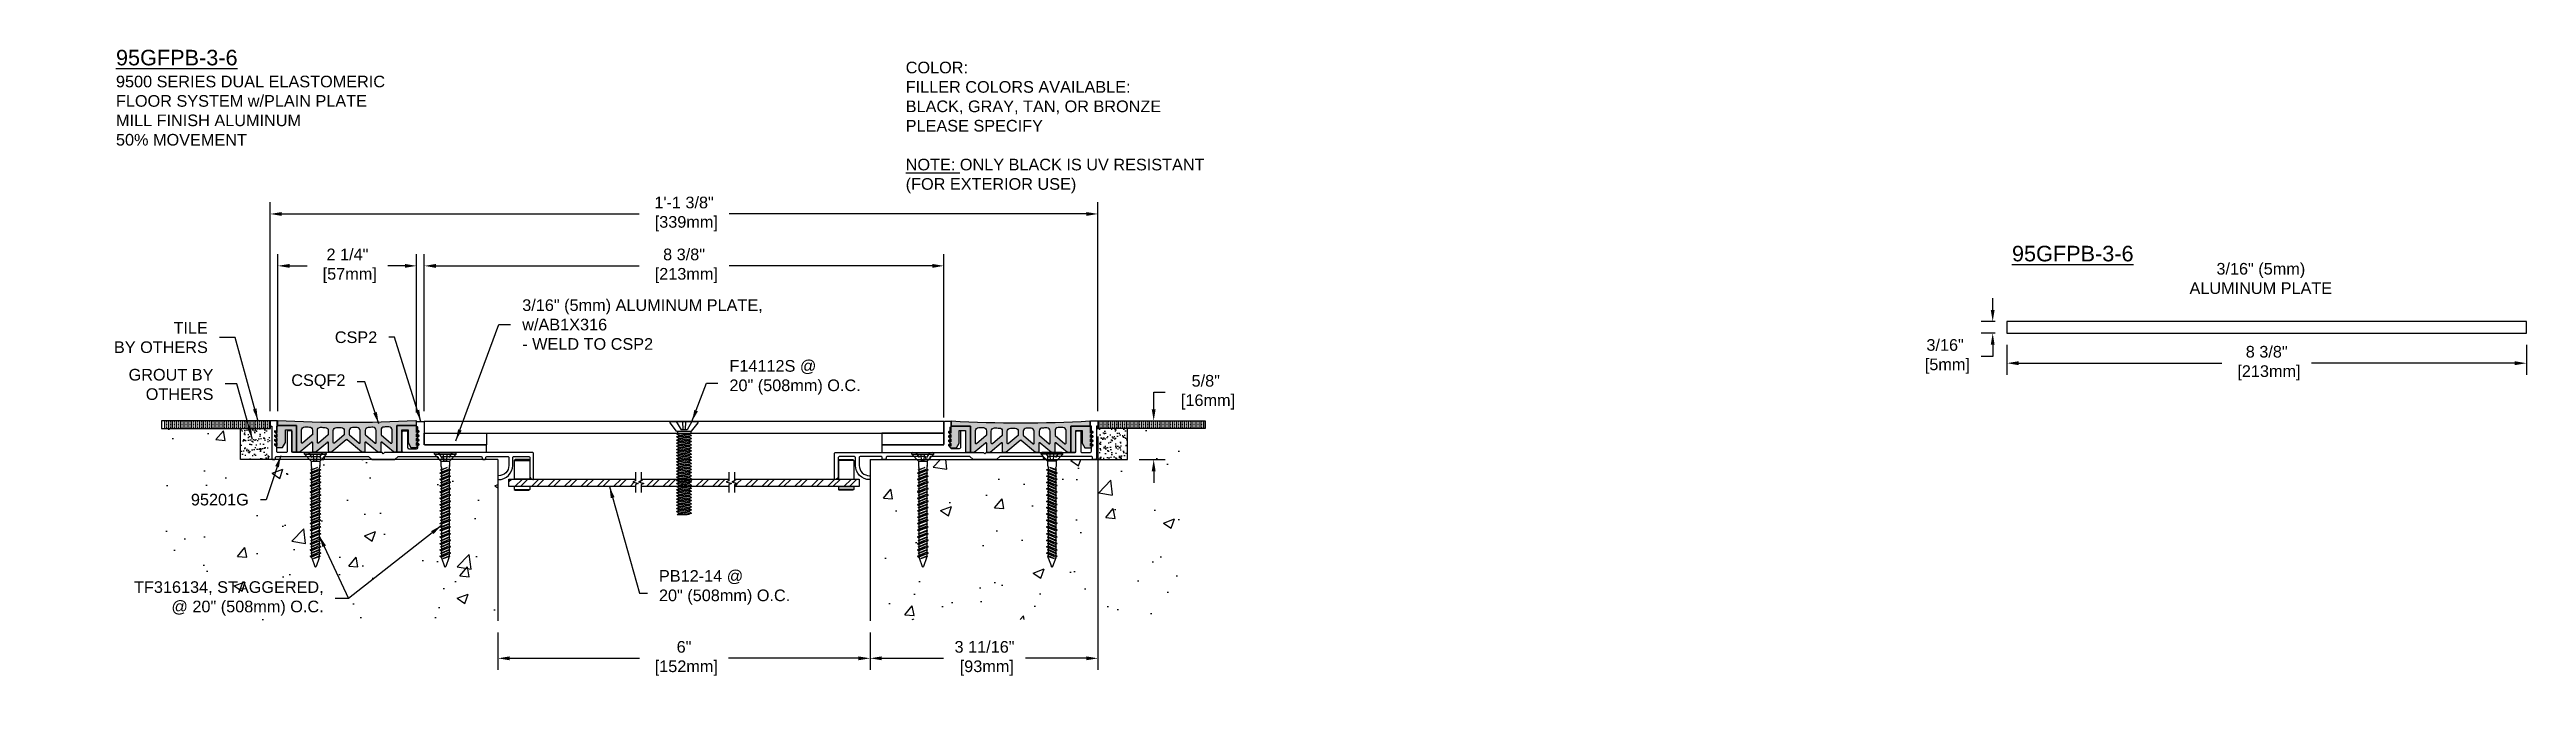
# Model space of a CAD drawing. Header units: inches. Extents: x -1.2 to 38.7, y -2.2 to 8.
import ezdxf

# ---------------------------------------------------------------- set-up
doc = ezdxf.new("R2010")
doc.units = ezdxf.units.IN
doc.header["$MEASUREMENT"] = 0
doc.linetypes.add('DASHED', pattern=[0.75, 0.5, -0.25])
for name, color, linetype in [('anchors', 4, 'Continuous'), ('conditions', 1, 'Continuous'), ('dimensions', 3, 'Continuous'), ('Filler', 2, 'Continuous'), ('METALS', 7, 'Continuous'), ('text', 2, 'Continuous')]:
    doc.layers.add(name, color=color, linetype=linetype)
doc.styles.add('ARIAL', font='arial.ttf')
doc.dimstyles.new('Arial', dxfattribs={"dimtxt": 0.1875, "dimasz": 0.1875, "dimexe": 0.1875, "dimexo": 0.1875, "dimgap": 0.1875, "dimtad": 0, "dimtih": 1, "dimtoh": 1, "dimdec": 4, "dimzin": 0, "dimdsep": 46, "dimlunit": 4, "dimtxsty": 'ARIAL', "dimcen": 0.09, "dimadec": 0, "dimazin": 0, "dimtfac": 1, "dimtdec": 4, "dimtofl": 0, "dimtmove": 0, "dimatfit": 3, "dimfxl": 0, "dimfrac": 2, "dimtolj": 1, "dimtzin": 0, "dimarcsym": 0})

msp = doc.modelspace()

# ---------------------------------------------------------------- texts
at = {"layer": 'text', "attachment_point": 1, "style": 'ARIAL'}
for s, insert, char_height, width in [('{\\L95GFPB-3-6\\P\\H0.75x;\\l9500 SERIES DUAL ELASTOMERIC\\PFLOOR SYSTEM w/PLAIN PLATE\\PMILL FINISH ALUMINUM\\P50% MOVEMENT}', (-0.16373, 8.00223), 0.25, 7.03125), ('COLOR:{\\L                           }   \\~\\PFILLER COLORS AVAILABLE:\\PBLACK, GRAY, TAN, OR BRONZE\\PPLEASE SPECIFY\\~\\P\\P{\\LNOTE:} ONLY BLACK IS UV RESISTANT\\P(FOR EXTERIOR USE) ', (12.56693, 7.8112), 0.1875, 4.936737), ('{\\L95GFPB-3-6}', (30.40083, 4.84582), 0.25, 1.875)]:
    msp.add_mtext(s, dxfattribs=dict(at, insert=insert, char_height=char_height, width=width))
at = {"layer": 'text', "char_height": 0.1875, "style": 'ARIAL'}
for s, insert, attachment_point in [('3/16" (5mm)\\PALUMINUM PLATE', (34.41253, 4.31879), 5), ('3/16" (5mm) ALUMINUM PLATE,\\Pw/AB1X316\\P- WELD TO CSP2', (6.38531, 3.57671), 4), ('TILE\\PBY OTHERS', (1.31708, 3.36849), 6), ('CSP2', (4.04761, 3.37291), 6), ('GROUT BY\\POTHERS', (1.40755, 2.61267), 6), ('F14112S @\\P20" (508mm) O.C.', (9.72547, 2.72756), 4), ('CSQF2', (3.53553, 2.65709), 6), ('95201G', (1.9764, 0.75774), 6), ('PB12-14 @\\P20" (508mm) O.C.', (8.58957, -0.65469), 4), ('TF316134, STAGGERED,\\P@ 20" (508mm) O.C.', (3.18429, -0.83409), 6)]:
    msp.add_mtext(s, dxfattribs=dict(at, insert=insert, attachment_point=attachment_point))

# ---------------------------------------------------------------- blocks, each defined once
blk = doc.blocks.new('*D1')
at = {"layer": 'DEFPOINTS', "color": 0}
for p in [(13.181, 4.523), (4.806, 1.998), (13.181, 1.893)]:
    blk.add_point(p, dxfattribs=at)
at = {"layer": 'dimensions', "color": 0, "lineweight": -2}
for p, q in [((4.806, 2.185), (4.806, 4.71)), ((4.994, 4.523), (8.269, 4.523)), ((12.994, 4.523), (9.719, 4.523)), ((13.181, 2.08), (13.181, 4.71))]:
    blk.add_line(p, q, dxfattribs=at)
at = {"layer": 'dimensions', "color": 0}
for points in [[(4.994, 4.554), (4.994, 4.491), (4.806, 4.523)], [(12.994, 4.554), (12.994, 4.491), (13.181, 4.523)]]:
    blk.add_solid(points, dxfattribs=at)
at = {"layer": 'dimensions', "color": 0, "insert": (8.994, 4.523), "char_height": 0.1875, "attachment_point": 5, "style": 'ARIAL'}
blk.add_mtext('\\A1;8 3/8"\\P [213mm]', dxfattribs=at)
blk = doc.blocks.new('*D2')
at = {"layer": 'DEFPOINTS', "color": 0}
for p in [(15.666, 5.359), (2.321, 1.998), (15.666, 1.998)]:
    blk.add_point(p, dxfattribs=at)
at = {"layer": 'dimensions', "color": 0, "lineweight": -2}
for p, q in [((2.321, 2.185), (2.321, 5.547)), ((2.509, 5.359), (8.269, 5.359)), ((15.479, 5.359), (9.719, 5.359)), ((15.666, 2.185), (15.666, 5.547))]:
    blk.add_line(p, q, dxfattribs=at)
at = {"layer": 'dimensions', "color": 0}
for points in [[(2.509, 5.39), (2.509, 5.328), (2.321, 5.359)], [(15.479, 5.39), (15.479, 5.328), (15.666, 5.359)]]:
    blk.add_solid(points, dxfattribs=at)
at = {"layer": 'dimensions', "color": 0, "insert": (8.994, 5.359), "char_height": 0.1875, "attachment_point": 5, "style": 'ARIAL'}
blk.add_mtext('\\A1;1\'-1 3/8"\\P [339mm]', dxfattribs=at)
blk = doc.blocks.new('F14112S')
for p, q in [((-0.214, 0), (0.214, 0)), ((-0.128, 0), (-0.047, -0.137)), ((-0.025, 0), (-0.02, -0.137)), ((0.025, 0), (0.02, -0.137)), ((0.128, 0), (0.048, -0.137)), ((-0.119, -0.155), (-0.226, -0.024)), ((-0.119, -0.155), (0.119, -0.155)), ((-0.119, -0.2), (-0.108, -0.195)), ((-0.119, -0.2), (-0.068, -0.195)), ((-0.119, -0.2), (-0.085, -0.22)), ((-0.119, -0.25), (0.119, -0.225)), ((-0.119, -0.25), (-0.085, -0.23)), ((-0.119, -0.25), (-0.085, -0.27)), ((-0.119, -0.3), (0.119, -0.275)), ((-0.119, -0.3), (-0.085, -0.28)), ((-0.119, -0.3), (-0.085, -0.32)), ((-0.119, -0.35), (0.119, -0.325)), ((-0.119, -0.35), (-0.085, -0.33)), ((-0.119, -0.35), (-0.085, -0.37)), ((-0.119, -0.4), (0.119, -0.375)), ((-0.119, -0.4), (-0.085, -0.38)), ((-0.108, -0.155), (-0.108, -0.195)), ((0.108, -0.195), (-0.108, -0.195)), ((-0.085, -0.22), (0.085, -0.195)), ((-0.085, -0.23), (0.085, -0.205)), ((-0.085, -0.22), (-0.085, -0.23)), ((-0.085, -0.27), (0.085, -0.245)), ((-0.085, -0.28), (0.085, -0.255)), ((-0.085, -0.27), (-0.085, -0.28)), ((-0.085, -0.32), (0.085, -0.295)), ((-0.085, -0.33), (0.085, -0.305)), ((-0.085, -0.32), (-0.085, -0.33)), ((-0.085, -0.37), (0.085, -0.345)), ((-0.085, -0.38), (0.085, -0.355)), ((-0.085, -0.37), (-0.085, -0.38)), ((-0.085, -0.42), (0.085, -0.395)), ((0.048, -0.137), (-0.047, -0.137)), ((0.108, -0.195), (0.085, -0.205)), ((0.119, -0.225), (0.085, -0.205)), ((0.119, -0.225), (0.085, -0.245)), ((0.085, -0.245), (0.085, -0.255)), ((0.119, -0.275), (0.085, -0.255)), ((0.119, -0.275), (0.085, -0.295)), ((0.085, -0.295), (0.085, -0.305)), ((0.119, -0.325), (0.085, -0.305)), ((0.119, -0.325), (0.085, -0.345)), ((0.085, -0.345), (0.085, -0.355)), ((0.119, -0.375), (0.085, -0.355)), ((0.119, -0.375), (0.085, -0.395)), ((0.085, -0.395), (0.085, -0.405)), ((0.108, -0.155), (0.108, -0.195)), ((0.119, -0.155), (0.226, -0.024)), ((-0.119, -0.4), (-0.085, -0.42)), ((-0.119, -0.45), (0.119, -0.425)), ((-0.119, -0.45), (-0.085, -0.43)), ((-0.119, -0.45), (-0.085, -0.47)), ((-0.119, -0.5), (0.119, -0.475)), ((-0.119, -0.5), (-0.085, -0.48)), ((-0.119, -0.5), (-0.085, -0.52)), ((-0.119, -0.55), (0.119, -0.525)), ((-0.119, -0.55), (-0.085, -0.53)), ((-0.119, -0.55), (-0.085, -0.57)), ((-0.119, -0.6), (0.119, -0.575)), ((-0.119, -0.6), (-0.085, -0.58)), ((-0.119, -0.6), (-0.085, -0.62)), ((-0.119, -0.65), (0.119, -0.625)), ((-0.119, -0.65), (-0.085, -0.63)), ((-0.119, -0.65), (-0.085, -0.67)), ((-0.119, -0.7), (0.119, -0.675)), ((-0.119, -0.7), (-0.085, -0.68)), ((-0.119, -0.7), (-0.085, -0.72)), ((-0.119, -0.75), (0.119, -0.725)), ((-0.119, -0.75), (-0.085, -0.73)), ((-0.119, -0.75), (-0.085, -0.77)), ((-0.119, -0.8), (0.119, -0.775)), ((-0.119, -0.8), (-0.085, -0.78)), ((-0.085, -0.43), (0.085, -0.405)), ((-0.085, -0.42), (-0.085, -0.43)), ((-0.085, -0.47), (0.085, -0.445)), ((-0.085, -0.48), (0.085, -0.455)), ((-0.085, -0.47), (-0.085, -0.48)), ((-0.085, -0.52), (0.085, -0.495)), ((-0.085, -0.53), (0.085, -0.505)), ((-0.085, -0.52), (-0.085, -0.53)), ((-0.085, -0.57), (0.085, -0.545)), ((-0.085, -0.58), (0.085, -0.555)), ((-0.085, -0.57), (-0.085, -0.58)), ((-0.085, -0.62), (0.085, -0.595)), ((-0.085, -0.63), (0.085, -0.605)), ((-0.085, -0.62), (-0.085, -0.63)), ((-0.085, -0.67), (0.085, -0.645)), ((-0.085, -0.68), (0.085, -0.655)), ((-0.085, -0.67), (-0.085, -0.68)), ((-0.085, -0.72), (0.085, -0.695)), ((-0.085, -0.73), (0.085, -0.705)), ((-0.085, -0.72), (-0.085, -0.73)), ((-0.085, -0.77), (0.085, -0.745)), ((-0.085, -0.78), (0.085, -0.755)), ((-0.085, -0.77), (-0.085, -0.78)), ((-0.085, -0.82), (0.085, -0.795)), ((0.119, -0.425), (0.085, -0.405)), ((0.119, -0.425), (0.085, -0.445)), ((0.085, -0.445), (0.085, -0.455)), ((0.119, -0.475), (0.085, -0.455)), ((0.119, -0.475), (0.085, -0.495)), ((0.085, -0.495), (0.085, -0.505)), ((0.119, -0.525), (0.085, -0.505)), ((0.119, -0.525), (0.085, -0.545)), ((0.085, -0.545), (0.085, -0.555)), ((0.119, -0.575), (0.085, -0.555)), ((0.119, -0.575), (0.085, -0.595)), ((0.085, -0.595), (0.085, -0.605)), ((0.119, -0.625), (0.085, -0.605)), ((0.119, -0.625), (0.085, -0.645)), ((0.085, -0.645), (0.085, -0.655)), ((0.119, -0.675), (0.085, -0.655)), ((0.119, -0.675), (0.085, -0.695)), ((0.085, -0.695), (0.085, -0.705)), ((0.119, -0.725), (0.085, -0.705)), ((0.119, -0.725), (0.085, -0.745)), ((0.085, -0.745), (0.085, -0.755)), ((0.119, -0.775), (0.085, -0.755)), ((0.119, -0.775), (0.085, -0.795)), ((0.085, -0.795), (0.085, -0.805)), ((-0.119, -0.8), (-0.085, -0.82)), ((-0.119, -0.85), (0.119, -0.825)), ((-0.119, -0.85), (-0.085, -0.83)), ((-0.119, -0.85), (-0.085, -0.87)), ((-0.119, -0.9), (0.119, -0.875)), ((-0.119, -0.9), (-0.085, -0.88)), ((-0.119, -0.9), (-0.085, -0.92)), ((-0.119, -0.95), (0.119, -0.925)), ((-0.119, -0.95), (-0.085, -0.93)), ((-0.119, -0.95), (-0.085, -0.97)), ((-0.119, -1), (0.119, -0.975)), ((-0.119, -1), (-0.085, -0.98)), ((-0.119, -1), (-0.085, -1.02)), ((-0.119, -1.05), (0.119, -1.025)), ((-0.119, -1.05), (-0.085, -1.03)), ((-0.119, -1.05), (-0.085, -1.07)), ((-0.119, -1.1), (0.119, -1.075)), ((-0.119, -1.1), (-0.085, -1.08)), ((-0.119, -1.1), (-0.085, -1.12)), ((-0.119, -1.15), (0.119, -1.125)), ((-0.119, -1.15), (-0.085, -1.13)), ((-0.119, -1.15), (-0.085, -1.17)), ((-0.119, -1.2), (0.119, -1.175)), ((-0.119, -1.2), (-0.085, -1.18)), ((-0.085, -0.83), (0.085, -0.805)), ((-0.085, -0.82), (-0.085, -0.83)), ((-0.085, -0.87), (0.085, -0.845)), ((-0.085, -0.88), (0.085, -0.855)), ((-0.085, -0.87), (-0.085, -0.88)), ((-0.085, -0.92), (0.085, -0.895)), ((-0.085, -0.93), (0.085, -0.905)), ((-0.085, -0.92), (-0.085, -0.93)), ((-0.085, -0.97), (0.085, -0.945)), ((-0.085, -0.98), (0.085, -0.955)), ((-0.085, -0.97), (-0.085, -0.98)), ((-0.085, -1.02), (0.085, -0.995)), ((-0.085, -1.03), (0.085, -1.005)), ((-0.085, -1.02), (-0.085, -1.03)), ((-0.085, -1.07), (0.085, -1.045)), ((-0.085, -1.08), (0.085, -1.055)), ((-0.085, -1.07), (-0.085, -1.08)), ((-0.085, -1.12), (0.085, -1.095)), ((-0.085, -1.13), (0.085, -1.105)), ((-0.085, -1.12), (-0.085, -1.13)), ((-0.085, -1.17), (0.085, -1.145)), ((-0.085, -1.18), (0.085, -1.155)), ((-0.085, -1.17), (-0.085, -1.18)), ((-0.085, -1.22), (0.085, -1.195)), ((0.119, -0.825), (0.085, -0.805)), ((0.119, -0.825), (0.085, -0.845)), ((0.085, -0.845), (0.085, -0.855)), ((0.119, -0.875), (0.085, -0.855)), ((0.119, -0.875), (0.085, -0.895)), ((0.085, -0.895), (0.085, -0.905)), ((0.119, -0.925), (0.085, -0.905)), ((0.119, -0.925), (0.085, -0.945)), ((0.085, -0.945), (0.085, -0.955)), ((0.119, -0.975), (0.085, -0.955)), ((0.119, -0.975), (0.085, -0.995)), ((0.085, -0.995), (0.085, -1.005)), ((0.119, -1.025), (0.085, -1.005)), ((0.119, -1.025), (0.085, -1.045)), ((0.085, -1.045), (0.085, -1.055)), ((0.119, -1.075), (0.085, -1.055)), ((0.119, -1.075), (0.085, -1.095)), ((0.085, -1.095), (0.085, -1.105)), ((0.119, -1.125), (0.085, -1.105)), ((0.119, -1.125), (0.085, -1.145)), ((0.085, -1.145), (0.085, -1.155)), ((0.119, -1.175), (0.085, -1.155)), ((0.119, -1.175), (0.085, -1.195)), ((0.085, -1.195), (0.085, -1.205)), ((-0.119, -1.2), (-0.085, -1.22)), ((-0.119, -1.25), (0.119, -1.225)), ((-0.119, -1.25), (-0.085, -1.23)), ((-0.119, -1.25), (-0.085, -1.27)), ((-0.119, -1.3), (0.119, -1.275)), ((-0.119, -1.3), (-0.085, -1.28)), ((-0.119, -1.3), (-0.085, -1.32)), ((-0.119, -1.35), (0.119, -1.325)), ((-0.119, -1.35), (-0.085, -1.33)), ((-0.119, -1.35), (-0.085, -1.37)), ((-0.119, -1.4), (0.119, -1.375)), ((-0.119, -1.4), (-0.085, -1.38)), ((-0.119, -1.4), (-0.085, -1.42)), ((-0.119, -1.45), (0.119, -1.425)), ((-0.119, -1.45), (-0.085, -1.43)), ((-0.119, -1.45), (-0.085, -1.47)), ((-0.11, -1.5), (0.119, -1.475)), ((-0.11, -1.5), (-0.085, -1.48)), ((-0.11, -1.5), (0.048, -1.5)), ((-0.085, -1.23), (0.085, -1.205)), ((-0.085, -1.22), (-0.085, -1.23)), ((-0.085, -1.27), (0.085, -1.245)), ((-0.085, -1.28), (0.085, -1.255)), ((-0.085, -1.27), (-0.085, -1.28)), ((-0.085, -1.32), (0.085, -1.295)), ((-0.085, -1.33), (0.085, -1.305)), ((-0.085, -1.32), (-0.085, -1.33)), ((-0.085, -1.37), (0.085, -1.345)), ((-0.085, -1.38), (0.085, -1.355)), ((-0.085, -1.37), (-0.085, -1.38)), ((-0.085, -1.42), (0.085, -1.395)), ((-0.085, -1.43), (0.085, -1.405)), ((-0.085, -1.42), (-0.085, -1.43)), ((-0.085, -1.47), (0.085, -1.445)), ((-0.085, -1.48), (0.085, -1.455)), ((-0.085, -1.47), (-0.085, -1.48)), ((0.048, -1.5), (0.085, -1.495)), ((0.119, -1.225), (0.085, -1.205)), ((0.119, -1.225), (0.085, -1.245)), ((0.085, -1.245), (0.085, -1.255)), ((0.119, -1.275), (0.085, -1.255)), ((0.119, -1.275), (0.085, -1.295)), ((0.085, -1.295), (0.085, -1.305)), ((0.119, -1.325), (0.085, -1.305)), ((0.119, -1.325), (0.085, -1.345)), ((0.085, -1.345), (0.085, -1.355)), ((0.119, -1.375), (0.085, -1.355)), ((0.119, -1.375), (0.085, -1.395)), ((0.085, -1.395), (0.085, -1.405)), ((0.119, -1.425), (0.085, -1.405)), ((0.119, -1.425), (0.085, -1.445)), ((0.085, -1.445), (0.085, -1.455)), ((0.119, -1.475), (0.085, -1.455)), ((0.119, -1.475), (0.085, -1.495))]:
    blk.add_line(p, q)
for centre, start, end in [((-0.214, -0.015), 90, 219.032), ((0.214, -0.015), 320.968, 90)]:
    blk.add_arc(centre, 0.015, start, end)
blk = doc.blocks.new('*D3')
at = {"layer": 'DEFPOINTS', "color": 0}
for p in [(15.666, 1.963), (11.994, -1.196), (11.994, -1.797)]:
    blk.add_point(p, dxfattribs=at)
at = {"layer": 'dimensions', "color": 0, "lineweight": -2}
for p, q in [((15.666, 1.775), (15.666, -1.985)), ((11.994, -1.383), (11.994, -1.985)), ((12.181, -1.797), (13.178, -1.797)), ((15.479, -1.797), (14.497, -1.797))]:
    blk.add_line(p, q, dxfattribs=at)
at = {"layer": 'dimensions', "color": 0}
for points in [[(12.181, -1.766), (12.181, -1.828), (11.994, -1.797)], [(15.479, -1.766), (15.479, -1.828), (15.666, -1.797)]]:
    blk.add_solid(points, dxfattribs=at)
at = {"layer": 'dimensions', "color": 0, "insert": (13.838, -1.797), "char_height": 0.1875, "attachment_point": 5, "style": 'ARIAL'}
blk.add_mtext('\\A1;3 11/16"\\P [93mm]', dxfattribs=at)
blk = doc.blocks.new('*D4')
at = {"layer": 'DEFPOINTS', "color": 0}
for p in [(5.994, -1.196), (11.994, -1.196), (11.994, -1.797)]:
    blk.add_point(p, dxfattribs=at)
at = {"layer": 'dimensions', "color": 0, "lineweight": -2}
for p, q in [((5.994, -1.383), (5.994, -1.985)), ((11.994, -1.383), (11.994, -1.985)), ((6.181, -1.797), (8.278, -1.797)), ((11.806, -1.797), (9.71, -1.797))]:
    blk.add_line(p, q, dxfattribs=at)
at = {"layer": 'dimensions', "color": 0}
for points in [[(6.181, -1.766), (6.181, -1.828), (5.994, -1.797)], [(11.806, -1.766), (11.806, -1.828), (11.994, -1.797)]]:
    blk.add_solid(points, dxfattribs=at)
at = {"layer": 'dimensions', "color": 0, "insert": (8.994, -1.797), "char_height": 0.1875, "attachment_point": 5, "style": 'ARIAL'}
blk.add_mtext('\\A1;6"\\P [152mm]', dxfattribs=at)
blk = doc.blocks.new('*D5')
at = {"layer": 'DEFPOINTS', "color": 0}
for p in [(4.681, 4.523), (2.446, 1.998), (4.681, 1.975)]:
    blk.add_point(p, dxfattribs=at)
at = {"layer": 'dimensions', "color": 0, "lineweight": -2}
for p, q in [((2.446, 2.185), (2.446, 4.71)), ((2.634, 4.523), (2.916, 4.523)), ((4.494, 4.523), (4.22, 4.523)), ((4.681, 2.163), (4.681, 4.71))]:
    blk.add_line(p, q, dxfattribs=at)
at = {"layer": 'dimensions', "color": 0}
for points in [[(2.634, 4.554), (2.634, 4.492), (2.446, 4.523)], [(4.494, 4.554), (4.494, 4.492), (4.681, 4.523)]]:
    blk.add_solid(points, dxfattribs=at)
at = {"layer": 'dimensions', "color": 0, "insert": (3.568, 4.523), "char_height": 0.1875, "attachment_point": 5, "style": 'ARIAL'}
blk.add_mtext('\\A1;2 1/4"\\P [57mm]', dxfattribs=at)
blk = doc.blocks.new('csp2')
blk.add_lwpolyline([(0, 0.33, -0.414214), (0.02, 0.35), (0.066, 0.35, -0.414214), (0.086, 0.33), (0.086, 0.08, 0.414214), (0.106, 0.06), (0.23, 0.06, 0.414214), (0.25, 0.08), (0.25, 0.405, 0.414214), (0.24, 0.415, -0.414214), (0.23, 0.425), (0.23, 0.49, -0.414214), (0.24, 0.5), (0.335, 0.5, -0.414214), (0.355, 0.48), (0.355, 0.135, 0.414214), (0.365, 0.125), (1.355, 0.125), (1.355, 0), (0.335, 0), (0.02, 0, -0.414214), (0, 0.02)], format="xyb", close=True)
blk = doc.blocks.new('A$C63CB1885')
for p, q in [((-0.176, 0), (-0.175, 0.018)), ((-0.176, 0), (0.176, 0)), ((-0.176, 0), (-0.07, -0.113)), ((-0.163, 0.029), (0.163, 0.029)), ((0.07, -0.113), (0.176, 0)), ((0.176, 0), (0.175, 0.018)), ((-0.086, -0.302), (0.086, -0.251)), ((-0.086, -0.302), (-0.062, -0.289)), ((-0.086, -0.302), (-0.062, -0.315)), ((-0.086, -0.403), (0.086, -0.353)), ((-0.086, -0.403), (-0.062, -0.391)), ((-0.074, -0.251), (0.032, -0.215)), ((-0.074, -0.251), (-0.062, -0.245)), ((-0.074, -0.251), (-0.062, -0.257)), ((-0.074, -0.353), (0.074, -0.302)), ((-0.074, -0.353), (-0.062, -0.346)), ((-0.074, -0.353), (-0.062, -0.359)), ((-0.07, -0.113), (0.07, -0.113)), ((-0.07, -0.113), (-0.07, -0.18)), ((-0.069, -0.189), (-0.063, -0.215)), ((-0.062, -0.245), (0.032, -0.215)), ((0.032, -0.215), (-0.062, -0.257)), ((-0.062, -0.225), (-0.062, -0.245)), ((0.062, -0.238), (-0.062, -0.289)), ((-0.062, -0.257), (-0.062, -0.289)), ((0.062, -0.264), (-0.062, -0.315)), ((-0.062, -0.346), (0.062, -0.296)), ((0.062, -0.308), (-0.062, -0.359)), ((-0.062, -0.315), (-0.062, -0.346)), ((0.062, -0.34), (-0.062, -0.391)), ((-0.062, -0.359), (-0.062, -0.391)), ((0.062, -0.366), (-0.062, -0.416)), ((-0.062, -0.448), (0.062, -0.397)), ((0.062, -0.225), (0.062, -0.238)), ((0.086, -0.251), (0.062, -0.238)), ((0.086, -0.251), (0.062, -0.264)), ((0.062, -0.264), (0.062, -0.296)), ((0.074, -0.302), (0.062, -0.296)), ((0.074, -0.302), (0.062, -0.308)), ((0.062, -0.308), (0.062, -0.34)), ((0.086, -0.353), (0.062, -0.34)), ((0.086, -0.353), (0.062, -0.366)), ((0.062, -0.366), (0.062, -0.397)), ((0.074, -0.403), (0.062, -0.397)), ((0.069, -0.189), (0.063, -0.215)), ((0.07, -0.113), (0.07, -0.18)), ((-0.086, -0.403), (-0.062, -0.416)), ((-0.086, -0.505), (0.086, -0.454)), ((-0.086, -0.505), (-0.062, -0.492)), ((-0.086, -0.505), (-0.062, -0.518)), ((-0.086, -0.607), (0.086, -0.556)), ((-0.086, -0.607), (-0.062, -0.594)), ((-0.086, -0.607), (-0.062, -0.619)), ((-0.086, -0.708), (0.086, -0.657)), ((-0.086, -0.708), (-0.062, -0.695)), ((-0.086, -0.708), (-0.062, -0.721)), ((-0.086, -0.81), (0.086, -0.759)), ((-0.086, -0.81), (-0.062, -0.797)), ((-0.074, -0.454), (0.074, -0.403)), ((-0.074, -0.454), (-0.062, -0.448)), ((-0.074, -0.454), (-0.062, -0.46)), ((-0.074, -0.556), (0.074, -0.505)), ((-0.074, -0.556), (-0.062, -0.55)), ((-0.074, -0.556), (-0.062, -0.562)), ((-0.074, -0.657), (0.074, -0.607)), ((-0.074, -0.657), (-0.062, -0.651)), ((-0.074, -0.657), (-0.062, -0.664)), ((-0.074, -0.759), (0.074, -0.708)), ((-0.074, -0.759), (-0.062, -0.753)), ((-0.074, -0.759), (-0.062, -0.765)), ((0.062, -0.41), (-0.062, -0.46)), ((-0.062, -0.416), (-0.062, -0.448)), ((0.062, -0.441), (-0.062, -0.492)), ((-0.062, -0.46), (-0.062, -0.492)), ((0.062, -0.467), (-0.062, -0.518)), ((-0.062, -0.55), (0.062, -0.499)), ((0.062, -0.511), (-0.062, -0.562)), ((-0.062, -0.518), (-0.062, -0.55)), ((0.062, -0.543), (-0.062, -0.594)), ((-0.062, -0.562), (-0.062, -0.594)), ((0.062, -0.569), (-0.062, -0.619)), ((-0.062, -0.651), (0.062, -0.6)), ((0.062, -0.613), (-0.062, -0.664)), ((-0.062, -0.619), (-0.062, -0.651)), ((0.062, -0.644), (-0.062, -0.695)), ((-0.062, -0.664), (-0.062, -0.695)), ((0.062, -0.67), (-0.062, -0.721)), ((-0.062, -0.753), (0.062, -0.702)), ((0.062, -0.714), (-0.062, -0.765)), ((-0.062, -0.721), (-0.062, -0.753)), ((0.062, -0.746), (-0.062, -0.797)), ((-0.062, -0.765), (-0.062, -0.797)), ((0.062, -0.772), (-0.062, -0.823)), ((0.074, -0.403), (0.062, -0.41)), ((0.062, -0.41), (0.062, -0.441)), ((0.086, -0.454), (0.062, -0.441)), ((0.086, -0.454), (0.062, -0.467)), ((0.062, -0.467), (0.062, -0.499)), ((0.074, -0.505), (0.062, -0.499)), ((0.074, -0.505), (0.062, -0.511)), ((0.062, -0.511), (0.062, -0.543)), ((0.086, -0.556), (0.062, -0.543)), ((0.086, -0.556), (0.062, -0.569)), ((0.062, -0.569), (0.062, -0.6)), ((0.074, -0.607), (0.062, -0.6)), ((0.074, -0.607), (0.062, -0.613)), ((0.062, -0.613), (0.062, -0.644)), ((0.086, -0.657), (0.062, -0.644)), ((0.086, -0.657), (0.062, -0.67)), ((0.062, -0.67), (0.062, -0.702)), ((0.074, -0.708), (0.062, -0.702)), ((0.074, -0.708), (0.062, -0.714)), ((0.062, -0.714), (0.062, -0.746)), ((0.086, -0.759), (0.062, -0.746)), ((0.086, -0.759), (0.062, -0.772)), ((0.062, -0.772), (0.062, -0.804)), ((-0.086, -0.81), (-0.062, -0.823)), ((-0.086, -0.911), (0.086, -0.86)), ((-0.086, -0.911), (-0.062, -0.898)), ((-0.086, -0.911), (-0.062, -0.924)), ((-0.086, -1.013), (0.086, -0.962)), ((-0.086, -1.013), (-0.062, -1)), ((-0.086, -1.013), (-0.062, -1.026)), ((-0.086, -1.114), (0.086, -1.064)), ((-0.086, -1.114), (-0.062, -1.101)), ((-0.086, -1.114), (-0.062, -1.127)), ((-0.086, -1.222), (0.086, -1.171)), ((-0.074, -0.86), (0.074, -0.81)), ((-0.074, -0.86), (-0.062, -0.854)), ((-0.074, -0.86), (-0.062, -0.867)), ((-0.074, -0.962), (0.074, -0.911)), ((-0.074, -0.962), (-0.062, -0.956)), ((-0.074, -0.962), (-0.062, -0.968)), ((-0.074, -1.064), (0.074, -1.013)), ((-0.074, -1.064), (-0.062, -1.057)), ((-0.074, -1.064), (-0.062, -1.07)), ((-0.074, -1.171), (0.074, -1.121)), ((-0.074, -1.171), (-0.062, -1.165)), ((-0.074, -1.171), (-0.062, -1.178)), ((-0.062, -0.854), (0.062, -0.804)), ((0.062, -0.816), (-0.062, -0.867)), ((-0.062, -0.823), (-0.062, -0.854)), ((0.062, -0.848), (-0.062, -0.898)), ((-0.062, -0.867), (-0.062, -0.898)), ((0.062, -0.873), (-0.062, -0.924)), ((-0.062, -0.956), (0.062, -0.905)), ((0.062, -0.917), (-0.062, -0.968)), ((-0.062, -0.924), (-0.062, -0.956)), ((0.062, -0.949), (-0.062, -1)), ((-0.062, -0.968), (-0.062, -1)), ((0.062, -0.975), (-0.062, -1.026)), ((-0.062, -1.057), (0.062, -1.007)), ((0.062, -1.019), (-0.062, -1.07)), ((-0.062, -1.026), (-0.062, -1.057)), ((0.062, -1.051), (-0.062, -1.101)), ((-0.062, -1.07), (-0.062, -1.101)), ((0.062, -1.077), (-0.062, -1.127)), ((-0.062, -1.165), (0.062, -1.115)), ((0.062, -1.127), (-0.062, -1.178)), ((-0.062, -1.127), (-0.062, -1.165)), ((0.062, -1.159), (-0.062, -1.209)), ((-0.062, -1.178), (-0.062, -1.209)), ((0.062, -1.184), (-0.062, -1.235)), ((0.074, -0.81), (0.062, -0.804)), ((0.074, -0.81), (0.062, -0.816)), ((0.062, -0.816), (0.062, -0.848)), ((0.086, -0.86), (0.062, -0.848)), ((0.086, -0.86), (0.062, -0.873)), ((0.062, -0.873), (0.062, -0.905)), ((0.074, -0.911), (0.062, -0.905)), ((0.074, -0.911), (0.062, -0.917)), ((0.062, -0.917), (0.062, -0.949)), ((0.086, -0.962), (0.062, -0.949)), ((0.086, -0.962), (0.062, -0.975)), ((0.062, -0.975), (0.062, -1.007)), ((0.074, -1.013), (0.062, -1.007)), ((0.074, -1.013), (0.062, -1.019)), ((0.062, -1.019), (0.062, -1.051)), ((0.086, -1.064), (0.062, -1.051)), ((0.086, -1.064), (0.062, -1.077)), ((0.062, -1.077), (0.062, -1.115)), ((0.074, -1.121), (0.062, -1.115)), ((0.074, -1.121), (0.062, -1.127)), ((0.062, -1.127), (0.062, -1.159)), ((0.086, -1.171), (0.062, -1.159)), ((0.086, -1.171), (0.062, -1.184)), ((0.062, -1.184), (0.062, -1.225)), ((-0.086, -1.222), (-0.062, -1.209)), ((-0.086, -1.222), (-0.062, -1.235)), ((-0.086, -1.332), (0.086, -1.282)), ((-0.086, -1.332), (-0.062, -1.319)), ((-0.086, -1.332), (-0.062, -1.345)), ((-0.086, -1.438), (0.086, -1.387)), ((-0.086, -1.438), (-0.062, -1.425)), ((-0.086, -1.438), (-0.062, -1.451)), ((-0.086, -1.54), (0.086, -1.489)), ((-0.086, -1.54), (-0.062, -1.527)), ((-0.086, -1.54), (-0.062, -1.553)), ((-0.086, -1.643), (0.086, -1.592)), ((-0.074, -1.282), (0.074, -1.231)), ((-0.074, -1.282), (-0.062, -1.275)), ((-0.074, -1.282), (-0.062, -1.288)), ((-0.074, -1.387), (0.074, -1.336)), ((-0.074, -1.387), (-0.062, -1.381)), ((-0.074, -1.387), (-0.062, -1.393)), ((-0.074, -1.489), (0.074, -1.439)), ((-0.074, -1.489), (-0.062, -1.483)), ((-0.074, -1.489), (-0.062, -1.496)), ((-0.074, -1.592), (0.074, -1.541)), ((-0.074, -1.592), (-0.062, -1.586)), ((-0.074, -1.592), (-0.062, -1.598)), ((-0.062, -1.275), (0.062, -1.225)), ((-0.062, -1.235), (-0.062, -1.275)), ((0.062, -1.237), (-0.062, -1.288)), ((0.062, -1.269), (-0.062, -1.319)), ((-0.062, -1.288), (-0.062, -1.319)), ((0.062, -1.295), (-0.062, -1.345)), ((-0.062, -1.381), (0.062, -1.33)), ((0.062, -1.343), (-0.062, -1.393)), ((-0.062, -1.345), (-0.062, -1.381)), ((0.062, -1.374), (-0.062, -1.425)), ((-0.062, -1.393), (-0.062, -1.425)), ((0.062, -1.4), (-0.062, -1.451)), ((-0.062, -1.483), (0.062, -1.433)), ((0.062, -1.445), (-0.062, -1.496)), ((-0.062, -1.451), (-0.062, -1.483)), ((0.062, -1.477), (-0.062, -1.527)), ((-0.062, -1.496), (-0.062, -1.527)), ((0.062, -1.502), (-0.062, -1.553)), ((-0.062, -1.586), (0.062, -1.535)), ((0.062, -1.547), (-0.062, -1.598)), ((-0.062, -1.553), (-0.062, -1.586)), ((0.062, -1.579), (-0.062, -1.63)), ((0.074, -1.231), (0.062, -1.225)), ((0.074, -1.231), (0.062, -1.237)), ((0.062, -1.237), (0.062, -1.269)), ((0.086, -1.282), (0.062, -1.269)), ((0.086, -1.282), (0.062, -1.295)), ((0.062, -1.295), (0.062, -1.33)), ((0.074, -1.336), (0.062, -1.33)), ((0.074, -1.336), (0.062, -1.343)), ((0.062, -1.343), (0.062, -1.374)), ((0.086, -1.387), (0.062, -1.374)), ((0.086, -1.387), (0.062, -1.4)), ((0.062, -1.4), (0.062, -1.433)), ((0.074, -1.439), (0.062, -1.433)), ((0.074, -1.439), (0.062, -1.445)), ((0.062, -1.445), (0.062, -1.477)), ((0.086, -1.489), (0.062, -1.477)), ((0.086, -1.489), (0.062, -1.502)), ((0.062, -1.502), (0.062, -1.535)), ((0.074, -1.541), (0.062, -1.535)), ((0.074, -1.541), (0.062, -1.547)), ((0.062, -1.547), (0.062, -1.579)), ((0.086, -1.592), (0.062, -1.579)), ((0.086, -1.592), (0.062, -1.605)), ((-0.086, -1.643), (-0.062, -1.63)), ((-0.086, -1.643), (-0.062, -1.655)), ((-0.062, -1.598), (-0.062, -1.63)), ((0.062, -1.605), (-0.062, -1.655)), ((-0.06, -1.668), (-0.01, -1.81)), ((-0.034, -1.679), (0.062, -1.636)), ((-0.034, -1.679), (0.074, -1.643)), ((0.062, -1.649), (-0.034, -1.679)), ((0.06, -1.668), (0.01, -1.81)), ((0.062, -1.605), (0.062, -1.652)), ((0.074, -1.643), (0.062, -1.636)), ((0.074, -1.643), (0.062, -1.649))]:
    blk.add_line(p, q)
at = {"linetype": 'DASHED', "ltscale": 0.025}
for p, q in [((-0.113, 0.029), (-0.024, -0.106)), ((-0.024, -0.106), (-0.031, 0.028)), ((0.024, -0.106), (0.031, 0.029)), ((0.112, 0.029), (0.024, -0.106)), ((-0.024, -0.106), (0.024, -0.106))]:
    blk.add_line(p, q, dxfattribs=at)
for centre, radius, start, end in [((-0.163, 0.017), 0.0112, 90, 175), ((0.163, 0.017), 0.0112, 5, 90), ((-0.023, -0.18), 0.0465, 180, 191.9357), ((-0.109, -0.225), 0.0465, 0, 11.9357), ((0.109, -0.225), 0.0465, 168.0643, 180), ((0.023, -0.18), 0.0465, 348.0643, 0), ((-0.016, -1.652), 0.0465, 183.9476, 199.3058), ((0, -1.806), 0.0106, 204.1001, 335.8999), ((0.016, -1.652), 0.0465, 340.6942, 0)]:
    blk.add_arc(centre, radius, start, end)
blk = doc.blocks.new('TF316134')
blk.add_blockref('A$C63CB1885', (0, -0.0285))
blk = doc.blocks.new('*D9')
at = {"layer": 'DEFPOINTS', "color": 0}
for p in [(30.32, 3.44), (38.695, 3.44), (38.695, 2.956)]:
    blk.add_point(p, dxfattribs=at)
at = {"layer": 'dimensions', "color": 0, "lineweight": -2}
for p, q in [((30.32, 3.252), (30.32, 2.768)), ((38.695, 3.252), (38.695, 2.768)), ((30.507, 2.956), (33.782, 2.956)), ((38.507, 2.956), (35.232, 2.956))]:
    blk.add_line(p, q, dxfattribs=at)
at = {"layer": 'dimensions', "color": 0}
for points in [[(30.507, 2.987), (30.507, 2.924), (30.32, 2.956)], [(38.507, 2.987), (38.507, 2.924), (38.695, 2.956)]]:
    blk.add_solid(points, dxfattribs=at)
at = {"layer": 'dimensions', "color": 0, "insert": (34.507, 2.956), "char_height": 0.1875, "attachment_point": 5, "style": 'ARIAL'}
blk.add_mtext('\\A1;8 3/8"\\P [213mm]', dxfattribs=at)
blk = doc.blocks.new('*D10')
at = {"layer": 'DEFPOINTS', "color": 0}
for p in [(30.32, 3.627), (30.09, 3.44), (30.32, 3.44)]:
    blk.add_point(p, dxfattribs=at)
at = {"layer": 'dimensions', "color": 0, "lineweight": -2}
for p, q in [((30.09, 3.815), (30.09, 4.002)), ((30.132, 3.627), (29.902, 3.627)), ((30.132, 3.44), (29.902, 3.44)), ((30.09, 3.252), (30.09, 3.065)), ((30.09, 3.065), (29.902, 3.065))]:
    blk.add_line(p, q, dxfattribs=at)
at = {"layer": 'dimensions', "color": 0}
for points in [[(30.059, 3.815), (30.121, 3.815), (30.09, 3.627)], [(30.059, 3.252), (30.121, 3.252), (30.09, 3.44)]]:
    blk.add_solid(points, dxfattribs=at)
at = {"layer": 'dimensions', "color": 0, "insert": (29.323, 3.065), "char_height": 0.1875, "attachment_point": 5, "style": 'ARIAL'}
blk.add_mtext('\\A1;3/16"\\P [5mm]', dxfattribs=at)
blk = doc.blocks.new('*D11')
at = {"layer": 'DEFPOINTS', "color": 0}
for p in [(15.646, 2.028), (16.565, 2.028), (16.141, 1.403)]:
    blk.add_point(p, dxfattribs=at)
at = {"layer": 'dimensions', "color": 0, "lineweight": -2}
for p, q in [((16.565, 2.215), (16.565, 2.488)), ((16.565, 2.488), (16.752, 2.488)), ((15.834, 2.028), (16.752, 2.028)), ((16.329, 1.403), (16.752, 1.403)), ((16.565, 1.215), (16.565, 1.028))]:
    blk.add_line(p, q, dxfattribs=at)
at = {"layer": 'dimensions', "color": 0}
for points in [[(16.533, 2.215), (16.596, 2.215), (16.565, 2.028)], [(16.533, 1.215), (16.596, 1.215), (16.565, 1.403)]]:
    blk.add_solid(points, dxfattribs=at)
at = {"layer": 'dimensions', "color": 0, "insert": (17.404, 2.488), "char_height": 0.1875, "attachment_point": 5, "style": 'ARIAL'}
blk.add_mtext('\\A1;5/8"\\P [16mm]', dxfattribs=at)
blk = doc.blocks.new('CSQF2')
h = blk.add_hatch(color=256)
h.paths.add_polyline_path([(4.559, 1.888, 0.430422), (4.548, 1.898, -0.027516), (2.319, 1.898, 0.430422), (2.309, 1.888), (2.309, 1.819), (2.624, 1.819), (2.624, 1.399), (2.676, 1.399, 0.176327), (2.682, 1.401), (2.864, 1.554, -0.63707), (2.88, 1.546), (2.88, 1.409, 0.414214), (2.89, 1.399), (2.932, 1.399, 0.176327), (2.939, 1.401), (3.121, 1.554, -0.63707), (3.137, 1.546), (3.137, 1.409, 0.414214), (3.147, 1.399), (3.189, 1.399, 0.176327), (3.195, 1.401), (3.427, 1.596, -0.36397), (3.44, 1.596), (3.672, 1.401, 0.176327), (3.679, 1.399), (3.721, 1.399, 0.414214), (3.731, 1.409), (3.731, 1.546, -0.63707), (3.747, 1.554), (3.929, 1.401, 0.176327), (3.935, 1.399), (3.977, 1.399, 0.414214), (3.987, 1.409), (3.987, 1.546, -0.63707), (4.004, 1.554), (4.186, 1.401, 0.176327), (4.192, 1.399), (4.244, 1.399), (4.244, 1.819), (4.559, 1.819)])
h.paths.add_polyline_path([(3.267, 1.788, 0.000939), (3.344, 1.788, -0.412919), (3.394, 1.738), (3.394, 1.676, -0.221695), (3.39, 1.669), (3.234, 1.537, -0.63707), (3.217, 1.545), (3.217, 1.738, -0.416611)], flags=16)
h.paths.add_polyline_path([(3.137, 1.74), (3.137, 1.676, -0.221695), (3.134, 1.669), (2.977, 1.537, -0.63707), (2.96, 1.545), (2.96, 1.742, -0.420307), (3.012, 1.792, 0.000939), (3.088, 1.79, -0.409242)], flags=16)
h.paths.add_polyline_path([(3.524, 1.788, 0.000939), (3.6, 1.788, -0.416611), (3.651, 1.738), (3.651, 1.545, -0.63707), (3.634, 1.537), (3.478, 1.669, -0.221695), (3.474, 1.676), (3.474, 1.738, -0.412919)], flags=16)
h.paths.add_polyline_path([(2.88, 1.746), (2.88, 1.676, -0.221695), (2.877, 1.669), (2.72, 1.537, -0.63707), (2.704, 1.545), (2.704, 1.749, -0.424014), (2.756, 1.799, 0.000939), (2.832, 1.796, -0.405574)], flags=16)
h.paths.add_polyline_path([(3.78, 1.79, 0.000939), (3.856, 1.792, -0.420307), (3.907, 1.742), (3.907, 1.545, -0.63707), (3.891, 1.537), (3.734, 1.669, -0.221695), (3.731, 1.676), (3.731, 1.74, -0.409242)], flags=16)
h.paths.add_polyline_path([(4.036, 1.796, 0.000939), (4.112, 1.799, -0.424014), (4.164, 1.749), (4.164, 1.545, -0.63707), (4.147, 1.537), (3.991, 1.669, -0.221695), (3.987, 1.676), (3.987, 1.746, -0.405574)], flags=16)
h.paths.add_polyline_path([(2.624, 1.819), (2.309, 1.819), (2.309, 1.707), (2.285, 1.731, 0.414214), (2.271, 1.731, 0.414214), (2.271, 1.717), (2.309, 1.679), (2.309, 1.637), (2.285, 1.661, 0.414214), (2.271, 1.661, 0.414214), (2.271, 1.647), (2.309, 1.609), (2.309, 1.567), (2.285, 1.591, 0.414214), (2.271, 1.591, 0.414214), (2.271, 1.577), (2.309, 1.539), (2.309, 1.497), (2.285, 1.521, 0.414214), (2.271, 1.521, 0.414214), (2.271, 1.507), (2.306, 1.472, 0.198912), (2.313, 1.469), (2.399, 1.469), (2.444, 1.547), (2.444, 1.749), (2.544, 1.749), (2.544, 1.399), (2.624, 1.399)])
h.paths.add_polyline_path([(4.324, 1.749), (4.424, 1.749), (4.424, 1.547), (4.469, 1.469), (4.555, 1.469, 0.198912), (4.562, 1.472), (4.597, 1.507, 0.414214), (4.597, 1.521, 0.414214), (4.583, 1.521), (4.559, 1.497), (4.559, 1.539), (4.597, 1.577, 0.414214), (4.597, 1.591, 0.414214), (4.583, 1.591), (4.559, 1.567), (4.559, 1.609), (4.597, 1.647, 0.414214), (4.597, 1.661, 0.414214), (4.583, 1.661), (4.559, 1.637), (4.559, 1.679), (4.597, 1.717, 0.414214), (4.597, 1.731, 0.414214), (4.583, 1.731), (4.559, 1.707), (4.559, 1.819), (4.244, 1.819), (4.244, 1.399), (4.324, 1.399)])
for p, q in [((2.309, 1.819), (2.624, 1.819)), ((2.624, 1.819), (2.309, 1.819)), ((2.624, 1.819), (2.624, 1.399)), ((2.624, 1.399), (2.624, 1.819)), ((4.244, 1.819), (4.244, 1.399)), ((4.559, 1.819), (4.244, 1.819)), ((4.244, 1.819), (4.559, 1.819)), ((4.244, 1.399), (4.244, 1.819))]:
    blk.add_line(p, q)
for points in [[(2.89, 1.399), (2.932, 1.399, 0.176327), (2.939, 1.401), (3.121, 1.554, -0.63707), (3.137, 1.546), (3.137, 1.409, 0.414214), (3.147, 1.399), (3.189, 1.399, 0.176327), (3.195, 1.401), (3.427, 1.596, -0.36397), (3.44, 1.596), (3.672, 1.401, 0.176327), (3.679, 1.399), (3.721, 1.399, 0.414214), (3.731, 1.409), (3.731, 1.546, -0.63707), (3.747, 1.554), (3.929, 1.401, 0.176327), (3.935, 1.399), (3.977, 1.399, 0.414214), (3.987, 1.409), (3.987, 1.546, -0.63707), (4.004, 1.554), (4.186, 1.401, 0.176327), (4.192, 1.399), (4.244, 1.399), (4.324, 1.399), (4.324, 1.749), (4.424, 1.749), (4.424, 1.547), (4.469, 1.469), (4.555, 1.469, 0.198912), (4.562, 1.472), (4.597, 1.507, 0.414214), (4.597, 1.521, 0.414214), (4.583, 1.521), (4.559, 1.497), (4.559, 1.539), (4.597, 1.577, 0.414214), (4.597, 1.591, 0.414214), (4.583, 1.591), (4.559, 1.567), (4.559, 1.609), (4.597, 1.647, 0.414214), (4.597, 1.661, 0.414214), (4.583, 1.661), (4.559, 1.637), (4.559, 1.679), (4.597, 1.717, 0.414214), (4.597, 1.731, 0.414214), (4.583, 1.731), (4.559, 1.707), (4.559, 1.819), (4.559, 1.888, 0.430422), (4.548, 1.898, -0.027516), (2.319, 1.898, 0.430422), (2.309, 1.888), (2.309, 1.819), (2.309, 1.707), (2.285, 1.731, 0.414214), (2.271, 1.731, 0.414214), (2.271, 1.717), (2.309, 1.679), (2.309, 1.637), (2.285, 1.661, 0.414214), (2.271, 1.661, 0.414214), (2.271, 1.647), (2.309, 1.609), (2.309, 1.567), (2.285, 1.591, 0.414214), (2.271, 1.591, 0.414214), (2.271, 1.577), (2.309, 1.539), (2.309, 1.497), (2.285, 1.521, 0.414214), (2.271, 1.521, 0.414214), (2.271, 1.507), (2.306, 1.472, 0.198912), (2.313, 1.469), (2.399, 1.469), (2.444, 1.547), (2.444, 1.749), (2.544, 1.749), (2.544, 1.399), (2.624, 1.399), (2.676, 1.399, 0.176327), (2.682, 1.401), (2.864, 1.554, -0.63707), (2.88, 1.546), (2.88, 1.409, 0.414214)], [(2.88, 1.676, -0.221695), (2.877, 1.669), (2.72, 1.537, -0.63707), (2.704, 1.545), (2.704, 1.749, -0.424014), (2.756, 1.799, 0.000939), (2.832, 1.796, -0.405574), (2.88, 1.746)], [(3.137, 1.74), (3.137, 1.676, -0.221695), (3.134, 1.669), (2.977, 1.537, -0.63707), (2.96, 1.545), (2.96, 1.742, -0.420307), (3.012, 1.792, 0.000939), (3.088, 1.79, -0.409242)], [(3.394, 1.738), (3.394, 1.676, -0.221695), (3.39, 1.669), (3.234, 1.537, -0.63707), (3.217, 1.545), (3.217, 1.738, -0.416611), (3.267, 1.788, 0.000939), (3.344, 1.788, -0.412919)], [(3.474, 1.738), (3.474, 1.676, 0.221695), (3.478, 1.669), (3.634, 1.537, 0.63707), (3.651, 1.545), (3.651, 1.738, 0.416611), (3.6, 1.788, -0.000939), (3.524, 1.788, 0.412919)], [(3.78, 1.79, 0.409242), (3.731, 1.74), (3.731, 1.676, 0.221695), (3.734, 1.669), (3.891, 1.537, 0.63707), (3.907, 1.545), (3.907, 1.742, 0.420307), (3.856, 1.792, -0.000939)], [(3.987, 1.746), (3.987, 1.676, 0.221695), (3.991, 1.669), (4.147, 1.537, 0.63707), (4.164, 1.545), (4.164, 1.749, 0.424014), (4.112, 1.799, -0.000939), (4.036, 1.796, 0.405574)]]:
    blk.add_lwpolyline(points, format="xyb", close=True)
blk = doc.blocks.new('PIN')
for p, q in [((-0.16, 0.17), (-0.145, 0.185)), ((-0.16, 0.17), (0.09, 0.17)), ((-0.16, 0.17), (-0.16, -0.128)), ((0.075, 0.185), (-0.145, 0.185)), ((0.075, 0.185), (0.09, 0.17)), ((0.09, 0.17), (0.09, -0.128)), ((0.09, -0.128), (-0.16, -0.128)), ((0.09, -0.248), (-0.16, -0.248)), ((-0.16, -0.248), (-0.16, -0.295)), ((-0.16, -0.295), (0.09, -0.295)), ((-0.16, -0.295), (-0.145, -0.31)), ((-0.145, -0.31), (0.075, -0.31)), ((0.09, -0.295), (0.075, -0.31)), ((0.09, -0.248), (0.09, -0.295))]:
    blk.add_line(p, q)
blk = doc.blocks.new('PB614')
h = blk.add_hatch()
h.set_pattern_fill('ANSI32', color=256, scale=0.5, style=0)
h.set_pattern_definition([(45, (-1.4139, -4.05944), (-0.1325825, 0.1325825), []), (45, (-1.3255, -4.05944), (-0.1325825, 0.1325825), [])])
h.paths.add_polyline_path([(8.164, 3.615), (8.25, 3.584), (8.207, 3.568), (8.207, 3.538), (10.216, 3.538), (10.216, 3.658), (8.207, 3.658), (8.207, 3.63)])
h.paths.add_polyline_path([(8.113, 3.538), (8.113, 3.568), (8.156, 3.584), (8.071, 3.615), (8.113, 3.63), (8.113, 3.658), (6.702, 3.658), (6.702, 3.63), (6.659, 3.615), (6.745, 3.584), (6.702, 3.568), (6.702, 3.538)])
h.paths.add_polyline_path([(6.651, 3.584), (6.565, 3.615), (6.608, 3.63), (6.608, 3.658), (4.569, 3.658), (4.569, 3.538), (6.608, 3.538), (6.608, 3.568)])
for p, q in [((4.569, 3.538), (4.569, 3.658)), ((4.569, 3.658), (6.608, 3.658)), ((6.702, 3.658), (8.113, 3.658)), ((8.207, 3.658), (10.216, 3.658)), ((10.216, 3.658), (10.216, 3.538)), ((6.608, 3.538), (4.569, 3.538)), ((8.113, 3.538), (6.702, 3.538)), ((10.216, 3.538), (8.207, 3.538))]:
    blk.add_line(p, q)
at = {"linetype": 'Continuous'}
for points in [[(6.608, 3.767), (6.608, 3.63), (6.565, 3.615), (6.651, 3.584), (6.608, 3.568), (6.608, 3.44)], [(6.702, 3.767), (6.702, 3.63), (6.659, 3.615), (6.745, 3.584), (6.702, 3.568), (6.702, 3.44)], [(8.113, 3.767), (8.113, 3.63), (8.071, 3.615), (8.156, 3.584), (8.113, 3.568), (8.113, 3.44)], [(8.207, 3.767), (8.207, 3.63), (8.164, 3.615), (8.25, 3.584), (8.207, 3.568), (8.207, 3.44)]]:
    blk.add_lwpolyline(points, dxfattribs=at)
blk.add_blockref('PIN', (4.815, 3.786))
at = {"xscale": -1}
blk.add_blockref('PIN', (9.97, 3.786), dxfattribs=at)
blk = doc.blocks.new('95201g')
blk.add_lwpolyline([(-1.772, -0.015), (-1.772, -0.002, -0.414214), (-1.752, 0.018), (-1.065, 0.018, -0.414214), (-1.045, -0.002), (-1.045, -0.015, 0.414214), (-1.025, -0.035), (-1.003, -0.035, 0.414214), (-0.983, -0.015), (-0.983, -0.002, -0.414214), (-0.963, 0.018), (-0.275, 0.018), (-0.222, -0.035), (0.152, -0.035), (0.205, 0.018), (0.832, 0.018, -0.414214), (0.852, -0.002), (0.852, -0.015, 0.414214), (0.872, -0.035), (0.894, -0.035, 0.414214), (0.914, -0.015), (0.914, -0.002, -0.414214), (0.934, 0.018), (1.537, 0.018, -0.414214), (1.557, -0.002), (1.557, -0.015, 0.414214), (1.577, -0.035), (1.599, -0.035, 0.414214), (1.619, -0.015), (1.619, -0.002, -0.414214), (1.639, 0.018), (1.969, 0.018, -0.414214), (1.989, -0.002), (1.989, -0.127, -0.414214), (1.821, -0.295), (1.813, -0.295), (1.813, -0.357), (1.821, -0.357, 0.414214), (2.051, -0.127), (2.051, -0.002, -0.414214), (2.071, 0.018), (2.306, 0.018, -0.414214), (2.326, -0.002), (2.326, -0.295, 0.414214), (2.387, -0.357), (2.388, -0.357), (2.388, 0.06, 0.414214), (2.368, 0.08), (-0.015, 0.08), (-0.035, 0.06), (-0.055, 0.08), (-1.484, 0.08, -0.414214), (-1.504, 0.1), (-1.504, 0.41, 0.414214), (-1.524, 0.43), (-1.564, 0.43, 0.414214), (-1.584, 0.41), (-1.584, 0.1, -0.414214), (-1.604, 0.08), (-1.734, 0.08, -0.414214), (-1.754, 0.1), (-1.754, 0.505), (-1.744, 0.505, 0.414214), (-1.734, 0.515), (-1.734, 0.57, 0.414214), (-1.754, 0.59), (-1.839, 0.59, 0.414214), (-1.859, 0.57), (-1.859, 0.515, 0.414214), (-1.849, 0.505), (-1.834, 0.505), (-1.834, -0.015, 0.414214), (-1.814, -0.035), (-1.792, -0.035, 0.414214)], format="xyb", close=True)

# ---------------------------------------------------------------- dimensions: what is measured, and where the dimension line sits
at = {"layer": 'dimensions'}
for base, p1, p2, picture, middle in [((15.66631, 5.35913), (2.32131, 1.99784), (15.66631, 1.99784), '*D2', (8.99381, 5.35913)), ((4.68131, 4.523), (2.44631, 1.99784), (4.68131, 1.97534), '*D5', (3.56831, 4.523)), ((13.18131, 4.52268), (4.80631, 1.99784), (13.18131, 1.89284), '*D1', (8.99381, 4.52268)), ((38.69462, 2.95551), (30.31962, 3.43976), (38.69462, 3.43976), '*D9', (34.50712, 2.95551)), ((11.99381, -1.79706), (15.66631, 1.96285), (11.99381, -1.19577), '*D3', (13.83756, -1.79706)), ((11.99381, -1.79706), (5.99381, -1.19577), (11.99381, -1.19577), '*D4', (8.99381, -1.79706))]:
    dim = msp.add_linear_dim(base=base, p1=p1, p2=p2, dimstyle='Arial', override={"dimpost": '\\X'}, dxfattribs=at)
    dim.commit()
    dim.dimension.update_dxf_attribs({"geometry": picture, "text_midpoint": middle, "dimtype": 160})
for base, p1, p2, picture, middle in [((30.08996, 3.43976), (30.31962, 3.62726), (30.31962, 3.43976), '*D10', (29.32327, 3.06476)), ((16.56459, 2.02781), (16.14142, 1.40281), (15.64631, 2.02781), '*D11', (17.40412, 2.48788))]:
    dim = msp.add_linear_dim(base=base, p1=p1, p2=p2, angle=90, dimstyle='Arial', override={"dimpost": '\\X'}, dxfattribs=at)
    dim.commit()
    dim.dimension.update_dxf_attribs({"geometry": picture, "text_midpoint": middle, "dimtype": 160})

# ---------------------------------------------------------------- hatches: boundary and pattern name
at = {"layer": 'conditions'}
h = msp.add_hatch(dxfattribs=at)
h.set_pattern_fill('ANSI33', color=256, scale=0.25, angle=45, style=0)
h.set_pattern_definition([(90, (0.499094, 3e-05), (-0.0625, 1e-17), []), (90, (0.530344, 0.03128), (-0.0625, 1e-17), [0.03125, -0.015625])])
h.paths.add_polyline_path([(0.60577, 2.02788), (0.60577, 1.90288), (2.31741, 1.90288), (2.31741, 2.00788, -0.41421356), (2.33741, 2.02788)])
h = msp.add_hatch(dxfattribs=at)
h.set_pattern_fill('ANSI33', color=256, scale=0.25, angle=45, style=0)
h.set_pattern_definition([(90, (17.49963, -3e-06), (0.0625, 1e-17), []), (90, (17.46838, 0.03125), (0.0625, 1e-17), [0.03125, -0.015625])])
h.paths.add_polyline_path([(17.39296, 2.02784), (17.39296, 1.90284), (15.68131, 1.90284), (15.68131, 2.00784, 0.41421356), (15.66131, 2.02784)])
h = msp.add_hatch(dxfattribs=at)
h.set_pattern_fill('AR-CONC', color=256, scale=0.25, style=0)
h.paths.add_polyline_path([(5.0801, -0.15503), (5.05811, -0.14319), (5.08211, -0.13027), (5.08211, -0.09858), (5.06909, -0.09156), (5.08211, -0.08625), (5.08211, -0.05386), (5.05811, -0.04093), (5.08211, -0.02801), (5.08211, 0.00369), (5.06909, 0.0107), (5.08211, 0.01601), (5.08211, 0.0484), (5.05811, 0.06133), (5.08211, 0.07425), (5.08211, 0.10595), (5.06909, 0.11296), (5.08211, 0.11827), (5.08211, 0.15404), (5.05811, 0.16696), (5.08211, 0.17989), (5.08211, 0.21158), (5.06909, 0.21859), (5.08211, 0.22391), (5.08211, 0.26417), (5.05811, 0.27709), (5.08211, 0.29001), (5.08211, 0.32171), (5.06909, 0.32872), (5.08211, 0.33403), (5.08211, 0.37205), (5.05811, 0.38497), (5.08211, 0.3979), (5.08211, 0.42959), (5.06909, 0.4366), (5.08211, 0.44191), (5.08211, 0.47361), (5.05811, 0.48653), (5.08211, 0.49946), (5.08211, 0.53115), (5.06909, 0.53816), (5.08211, 0.54348), (5.08211, 0.57517), (5.05811, 0.5881), (5.08211, 0.60102), (5.08211, 0.63271), (5.06909, 0.63973), (5.08211, 0.64504), (5.08211, 0.67673), (5.05811, 0.68966), (5.08211, 0.70258), (5.08211, 0.73428), (5.06909, 0.74129), (5.08211, 0.7466), (5.08211, 0.7783), (5.05811, 0.79122), (5.08211, 0.80415), (5.08211, 0.83584), (5.06909, 0.84285), (5.08211, 0.84816), (5.08211, 0.87986), (5.05811, 0.89278), (5.08211, 0.90571), (5.08211, 0.9374), (5.06909, 0.94441), (5.08211, 0.94973), (5.08211, 0.98142), (5.05811, 0.99435), (5.08211, 1.00727), (5.08211, 1.03896), (5.06909, 1.04598), (5.08211, 1.05129), (5.08211, 1.08298), (5.05811, 1.09591), (5.08211, 1.10883), (5.08211, 1.14053), (5.06909, 1.14754), (5.08211, 1.15285), (5.08211, 1.18455), (5.05811, 1.19747), (5.08211, 1.2104), (5.08211, 1.24209), (5.07067, 1.24825), (5.07568, 1.25095, 0.27304691), (5.08, 1.29802, -0.0696153), (5.07562, 1.31013), (5.08706, 1.256), (5.17645, 1.2847), (5.08211, 1.24209), (5.08211, 1.2104), (5.20661, 1.26118), (5.20661, 1.27941), (5.21311, 1.31013, 0.05212645), (5.21411, 1.31975), (5.21411, 1.38685), (5.07461, 1.38685), (5.07461, 1.31975, 0.128787), (5.07672, 1.29628, -0.0696153), (5.08111, 1.28416), (5.07461, 1.31489), (5.07461, 1.38685), (5.05947, 1.40284), (3.13666, 1.40284), (3.12151, 1.38685), (3.12151, 1.31489), (3.11502, 1.28416, 0.13295553), (3.11638, 1.2599), (3.13801, 1.24825), (3.11401, 1.23533), (3.11401, 1.20363), (3.12704, 1.19662), (3.11401, 1.19131), (3.11401, 1.15961), (3.13801, 1.14669), (3.11401, 1.13376), (3.11401, 1.10207), (3.12704, 1.09506), (3.11401, 1.08974), (3.11401, 1.05805), (3.13801, 1.04513), (3.11401, 1.0322), (3.11401, 1.00051), (3.12704, 0.99349), (3.11401, 0.98818), (3.11401, 0.95649), (3.13801, 0.94356), (3.11401, 0.93064), (3.11401, 0.89895), (3.12704, 0.89193), (3.11401, 0.88662), (3.11401, 0.85493), (3.13801, 0.842), (3.11401, 0.82908), (3.11401, 0.79738), (3.12704, 0.79037), (3.11401, 0.78506), (3.11401, 0.75336), (3.13801, 0.74044), (3.11401, 0.72751), (3.11401, 0.69582), (3.12704, 0.68881), (3.11401, 0.68349), (3.11401, 0.6518), (3.13801, 0.63888), (3.11401, 0.62595), (3.11401, 0.59426), (3.12704, 0.58724), (3.11401, 0.58193), (3.11401, 0.55024), (3.13801, 0.53731), (3.11401, 0.52439), (3.11401, 0.4927), (3.12704, 0.48568), (3.11401, 0.48037), (3.11401, 0.44868), (3.13801, 0.43575), (3.11401, 0.42283), (3.11401, 0.38482), (3.12704, 0.3778), (3.11401, 0.37249), (3.11401, 0.3408), (3.13801, 0.32787), (3.11401, 0.31495), (3.11401, 0.27469), (3.12704, 0.26767), (3.11401, 0.26236), (3.11401, 0.23067), (3.13801, 0.21774), (3.11401, 0.20482), (3.11401, 0.16906), (3.12704, 0.16204), (3.11401, 0.15673), (3.11401, 0.12504), (3.13801, 0.11211), (3.11401, 0.09919), (3.11401, 0.06679), (3.12704, 0.05978), (3.11401, 0.05447), (3.11401, 0.02277), (3.13801, 0.00985), (3.11401, -0.00308), (3.11401, -0.03547), (3.12704, -0.04248), (3.11401, -0.04779), (3.11401, -0.07949), (3.13801, -0.09241), (3.11401, -0.10534), (3.11401, -0.12896), (3.12853, -0.12242), (3.13998, -0.12858), (3.11401, -0.14257), (3.11401, -0.16078), (3.06199, -0.3093, -0.70927499), (3.04212, -0.31096), (2.9875, -0.15503), (2.96551, -0.14319), (2.98951, -0.13027), (2.98951, -0.09858), (2.97649, -0.09156), (2.98951, -0.08625), (2.98951, -0.05386), (2.96551, -0.04093), (2.98951, -0.02801), (2.98951, 0.00369), (2.97649, 0.0107), (2.98951, 0.01601), (2.98951, 0.0484), (2.96551, 0.06133), (2.98951, 0.07425), (2.98951, 0.10595), (2.97649, 0.11296), (2.98951, 0.11827), (2.98951, 0.15404), (2.96551, 0.16696), (2.98951, 0.17989), (2.98951, 0.21158), (2.97649, 0.21859), (2.98951, 0.22391), (2.98951, 0.26417), (2.96551, 0.27709), (2.98951, 0.29001), (2.98951, 0.32171), (2.97649, 0.32872), (2.98951, 0.33403), (2.98951, 0.37205), (2.96551, 0.38497), (2.98951, 0.3979), (2.98951, 0.42959), (2.97649, 0.4366), (2.98951, 0.44191), (2.98951, 0.47361), (2.96551, 0.48653), (2.98951, 0.49946), (2.98951, 0.53115), (2.97649, 0.53816), (2.98951, 0.54348), (2.98951, 0.57517), (2.96551, 0.5881), (2.98951, 0.60102), (2.98951, 0.63271), (2.97649, 0.63973), (2.98951, 0.64504), (2.98951, 0.67673), (2.96551, 0.68966), (2.98951, 0.70258), (2.98951, 0.73428), (2.97649, 0.74129), (2.98951, 0.7466), (2.98951, 0.7783), (2.96551, 0.79122), (2.98951, 0.80415), (2.98951, 0.83584), (2.97649, 0.84285), (2.98951, 0.84816), (2.98951, 0.87986), (2.96551, 0.89278), (2.98951, 0.90571), (2.98951, 0.9374), (2.97649, 0.94441), (2.98951, 0.94973), (2.98951, 0.98142), (2.96551, 0.99435), (2.98951, 1.00727), (2.98951, 1.03896), (2.97649, 1.04598), (2.98951, 1.05129), (2.98951, 1.08298), (2.96551, 1.09591), (2.98951, 1.10883), (2.98951, 1.14053), (2.97649, 1.14754), (2.98951, 1.15285), (2.98951, 1.18455), (2.96551, 1.19747), (2.98951, 1.2104), (2.98951, 1.24209), (2.97807, 1.24825), (2.98308, 1.25095, 0.27304691), (2.98741, 1.29802, -0.0696153), (2.98302, 1.31013), (2.99446, 1.256), (3.08386, 1.2847), (2.98951, 1.24209), (2.98951, 1.2104), (3.11401, 1.26118), (3.11401, 1.27941), (3.12051, 1.31013, 0.05212645), (3.12151, 1.31975), (3.12151, 1.38685), (2.98201, 1.38685), (2.98201, 1.31975, 0.128787), (2.98412, 1.29628, -0.0696153), (2.98851, 1.28416), (2.98201, 1.31489), (2.98201, 1.38685), (2.96687, 1.40284), (1.84621, 1.40284), (1.84621, 1.90288), (0.56967, 1.90288), (0.56967, -1.17354), (5.99381, -1.17354), (5.99381, 1.39284, 0.41421356), (5.98381, 1.40284), (5.22926, 1.40284), (5.21411, 1.38685), (5.21411, 1.31489), (5.20762, 1.28416, 0.13295553), (5.20898, 1.2599), (5.23061, 1.24825), (5.20661, 1.23533), (5.20661, 1.20363), (5.21964, 1.19662), (5.20661, 1.19131), (5.20661, 1.15961), (5.23061, 1.14669), (5.20661, 1.13376), (5.20661, 1.10207), (5.21964, 1.09506), (5.20661, 1.08974), (5.20661, 1.05805), (5.23061, 1.04513), (5.20661, 1.0322), (5.20661, 1.00051), (5.21964, 0.99349), (5.20661, 0.98818), (5.20661, 0.95649), (5.23061, 0.94356), (5.20661, 0.93064), (5.20661, 0.89895), (5.21964, 0.89193), (5.20661, 0.88662), (5.20661, 0.85493), (5.23061, 0.842), (5.20661, 0.82908), (5.20661, 0.79738), (5.21964, 0.79037), (5.20661, 0.78506), (5.20661, 0.75336), (5.23061, 0.74044), (5.20661, 0.72751), (5.20661, 0.69582), (5.21964, 0.68881), (5.20661, 0.68349), (5.20661, 0.6518), (5.23061, 0.63888), (5.20661, 0.62595), (5.20661, 0.59426), (5.21964, 0.58724), (5.20661, 0.58193), (5.20661, 0.55024), (5.23061, 0.53731), (5.20661, 0.52439), (5.20661, 0.4927), (5.21964, 0.48568), (5.20661, 0.48037), (5.20661, 0.44868), (5.23061, 0.43575), (5.20661, 0.42283), (5.20661, 0.38482), (5.21964, 0.3778), (5.20661, 0.37249), (5.20661, 0.3408), (5.23061, 0.32787), (5.20661, 0.31495), (5.20661, 0.27469), (5.21964, 0.26767), (5.20661, 0.26236), (5.20661, 0.23067), (5.23061, 0.21774), (5.20661, 0.20482), (5.20661, 0.16906), (5.21964, 0.16204), (5.20661, 0.15673), (5.20661, 0.12504), (5.23061, 0.11211), (5.20661, 0.09919), (5.20661, 0.06679), (5.21964, 0.05978), (5.20661, 0.05447), (5.20661, 0.02277), (5.23061, 0.00985), (5.20661, -0.00308), (5.20661, -0.03547), (5.21964, -0.04248), (5.20661, -0.04779), (5.20661, -0.07949), (5.23061, -0.09241), (5.20661, -0.10534), (5.20661, -0.12896), (5.22113, -0.12242), (5.23257, -0.12858), (5.20661, -0.14257), (5.20661, -0.16078), (5.15458, -0.3093, -0.70927499), (5.13472, -0.31096)])
h.paths.add_polyline_path([(-1.23483, 0.15839), (1.91596, 0.15839), (1.91596, 0.86072), (-1.23483, 0.86072)], flags=9)
h = msp.add_hatch(dxfattribs=at)
h.set_pattern_fill('AR-SAND', color=256, scale=0.0625, style=0)
h.paths.add_polyline_path([(2.32131, 1.90288), (1.84621, 1.90288), (1.84621, 1.40284), (2.33131, 1.40284, -0.41421356), (2.32131, 1.41284)])
h = msp.add_hatch(dxfattribs=at)
h.set_pattern_fill('AR-CONC', color=256, scale=0.25, style=0)
h.paths.add_polyline_path([(14.8629, 0.31495), (14.8389, 0.32787), (14.8629, 0.3408), (14.8629, 0.37249), (14.85146, 0.37865), (14.8629, 0.38482), (14.8629, 0.42283), (14.8389, 0.43575), (14.8629, 0.44868), (14.8629, 0.48037), (14.85146, 0.48653), (14.8629, 0.4927), (14.8629, 0.52439), (14.8389, 0.53731), (14.8629, 0.55024), (14.8629, 0.58193), (14.85146, 0.5881), (14.8629, 0.59426), (14.8629, 0.62595), (14.8389, 0.63888), (14.8629, 0.6518), (14.8629, 0.68349), (14.85146, 0.68966), (14.8629, 0.69582), (14.8629, 0.72751), (14.8389, 0.74044), (14.8629, 0.75336), (14.8629, 0.78506), (14.85146, 0.79122), (14.8629, 0.79738), (14.8629, 0.82908), (14.8389, 0.842), (14.8629, 0.85493), (14.8629, 0.88662), (14.85146, 0.89278), (14.8629, 0.89895), (14.8629, 0.93064), (14.8389, 0.94356), (14.8629, 0.95649), (14.8629, 0.98818), (14.85146, 0.99435), (14.8629, 1.00051), (14.8629, 1.0322), (14.8389, 1.04513), (14.8629, 1.05805), (14.8629, 1.08974), (14.85146, 1.09591), (14.8629, 1.10207), (14.8629, 1.13376), (14.8389, 1.14669), (14.8629, 1.15961), (14.8629, 1.19131), (14.85146, 1.19747), (14.8629, 1.20363), (14.8629, 1.23533), (14.8389, 1.24825), (14.86054, 1.2599, 0.21433354), (14.8608, 1.29802, -0.0696153), (14.85641, 1.31013), (14.86712, 1.25946), (14.9874, 1.2104), (14.9874, 1.24209), (14.89306, 1.2847), (14.9874, 1.25441), (14.9874, 1.27941), (14.9939, 1.31013, 0.05212645), (14.9949, 1.31975), (14.9949, 1.38685), (14.8554, 1.38685), (14.8554, 1.31975, 0.128787), (14.85751, 1.29628, -0.0696153), (14.8619, 1.28416), (14.8554, 1.31489), (14.8554, 1.38685), (14.84026, 1.40284), (12.92816, 1.40284), (12.91302, 1.38685), (12.91302, 1.31489), (12.90652, 1.28416, 0.13295553), (12.90788, 1.2599), (12.92952, 1.24825), (12.90552, 1.23533), (12.90552, 1.20363), (12.91854, 1.19662), (12.90552, 1.19131), (12.90552, 1.15961), (12.92952, 1.14669), (12.90552, 1.13376), (12.90552, 1.10207), (12.91854, 1.09506), (12.90552, 1.08974), (12.90552, 1.05805), (12.92952, 1.04513), (12.90552, 1.0322), (12.90552, 1.00051), (12.91854, 0.99349), (12.90552, 0.98818), (12.90552, 0.95649), (12.92952, 0.94356), (12.90552, 0.93064), (12.90552, 0.89895), (12.91854, 0.89193), (12.90552, 0.88662), (12.90552, 0.85493), (12.92952, 0.842), (12.90552, 0.82908), (12.90552, 0.79738), (12.91854, 0.79037), (12.90552, 0.78506), (12.90552, 0.75336), (12.92952, 0.74044), (12.90552, 0.72751), (12.90552, 0.69582), (12.91854, 0.68881), (12.90552, 0.68349), (12.90552, 0.6518), (12.92952, 0.63888), (12.90552, 0.62595), (12.90552, 0.59426), (12.91854, 0.58724), (12.90552, 0.58193), (12.90552, 0.55024), (12.92952, 0.53731), (12.90552, 0.52439), (12.90552, 0.4927), (12.91854, 0.48568), (12.90552, 0.48037), (12.90552, 0.44868), (12.92952, 0.43575), (12.90552, 0.42283), (12.90552, 0.38482), (12.91854, 0.3778), (12.90552, 0.37249), (12.90552, 0.3408), (12.92952, 0.32787), (12.90552, 0.31495), (12.90552, 0.27469), (12.91854, 0.26767), (12.90552, 0.26236), (12.90552, 0.23067), (12.92952, 0.21774), (12.90552, 0.20482), (12.90552, 0.16906), (12.91854, 0.16204), (12.90552, 0.15673), (12.90552, 0.12504), (12.92952, 0.11211), (12.90552, 0.09919), (12.90552, 0.06679), (12.91854, 0.05978), (12.90552, 0.05447), (12.90552, 0.02277), (12.92952, 0.00985), (12.90552, -0.00308), (12.90552, -0.03547), (12.91854, -0.04248), (12.90552, -0.04779), (12.90552, -0.07949), (12.92952, -0.09241), (12.90552, -0.10534), (12.90552, -0.12896), (12.92004, -0.12242), (12.93148, -0.12858), (12.90552, -0.14257), (12.90552, -0.16078), (12.85349, -0.3093, -0.70927499), (12.83363, -0.31096), (12.779, -0.15503), (12.75702, -0.14319), (12.78102, -0.13027), (12.78102, -0.09858), (12.76799, -0.09156), (12.78102, -0.08625), (12.78102, -0.05386), (12.75702, -0.04093), (12.78102, -0.02801), (12.78102, 0.00369), (12.76799, 0.0107), (12.78102, 0.01601), (12.78102, 0.0484), (12.75702, 0.06133), (12.78102, 0.07425), (12.78102, 0.10595), (12.76799, 0.11296), (12.78102, 0.11827), (12.78102, 0.15404), (12.75702, 0.16696), (12.78102, 0.17989), (12.78102, 0.21158), (12.76799, 0.21859), (12.78102, 0.22391), (12.78102, 0.26417), (12.75702, 0.27709), (12.78102, 0.29001), (12.78102, 0.32171), (12.76799, 0.32872), (12.78102, 0.33403), (12.78102, 0.37205), (12.75702, 0.38497), (12.78102, 0.3979), (12.78102, 0.42959), (12.76799, 0.4366), (12.78102, 0.44191), (12.78102, 0.47361), (12.75702, 0.48653), (12.78102, 0.49946), (12.78102, 0.53115), (12.76799, 0.53816), (12.78102, 0.54348), (12.78102, 0.57517), (12.75702, 0.5881), (12.78102, 0.60102), (12.78102, 0.63271), (12.76799, 0.63973), (12.78102, 0.64504), (12.78102, 0.67673), (12.75702, 0.68966), (12.78102, 0.70258), (12.78102, 0.73428), (12.76799, 0.74129), (12.78102, 0.7466), (12.78102, 0.7783), (12.75702, 0.79122), (12.78102, 0.80415), (12.78102, 0.83584), (12.76799, 0.84285), (12.78102, 0.84816), (12.78102, 0.87986), (12.75702, 0.89278), (12.78102, 0.90571), (12.78102, 0.9374), (12.76799, 0.94441), (12.78102, 0.94973), (12.78102, 0.98142), (12.75702, 0.99435), (12.78102, 1.00727), (12.78102, 1.03896), (12.76799, 1.04598), (12.78102, 1.05129), (12.78102, 1.08298), (12.75702, 1.09591), (12.78102, 1.10883), (12.78102, 1.14053), (12.76799, 1.14754), (12.78102, 1.15285), (12.78102, 1.18455), (12.75702, 1.19747), (12.78102, 1.2104), (12.78102, 1.24209), (12.76957, 1.24825), (12.77459, 1.25095, 0.27304691), (12.77891, 1.29802, -0.0696153), (12.77452, 1.31013), (12.78596, 1.256), (12.87536, 1.2847), (12.78102, 1.24209), (12.78102, 1.2104), (12.90552, 1.26118), (12.90552, 1.27941), (12.91201, 1.31013, 0.05212645), (12.91302, 1.31975), (12.91302, 1.38685), (12.77352, 1.38685), (12.77352, 1.31975, 0.128787), (12.77563, 1.29628, -0.0696153), (12.78001, 1.28416), (12.77352, 1.31489), (12.77352, 1.38685), (12.75837, 1.40284), (12.00382, 1.40284, 0.41421356), (11.99381, 1.39284), (11.99381, -1.17354), (17.21753, -1.17354), (17.21753, 1.90284), (16.14142, 1.90284), (16.14142, 1.40284), (15.01005, 1.40284), (14.9949, 1.38685), (14.9949, 1.31489), (14.98841, 1.28416, 0.18727621), (14.99384, 1.25095), (14.99885, 1.24825), (14.9874, 1.24209), (14.9874, 1.2104), (15.0114, 1.19747), (14.9874, 1.18455), (14.9874, 1.15285), (14.99885, 1.14669), (14.9874, 1.14053), (14.9874, 1.10883), (15.0114, 1.09591), (14.9874, 1.08298), (14.9874, 1.05129), (14.99885, 1.04513), (14.9874, 1.03896), (14.9874, 1.00727), (15.0114, 0.99435), (14.9874, 0.98142), (14.9874, 0.94973), (14.99885, 0.94356), (14.9874, 0.9374), (14.9874, 0.90571), (15.0114, 0.89278), (14.9874, 0.87986), (14.9874, 0.84816), (14.99885, 0.842), (14.9874, 0.83584), (14.9874, 0.80415), (15.0114, 0.79122), (14.9874, 0.7783), (14.9874, 0.7466), (14.99885, 0.74044), (14.9874, 0.73428), (14.9874, 0.70258), (15.0114, 0.68966), (14.9874, 0.67673), (14.9874, 0.64504), (14.99885, 0.63888), (14.9874, 0.63271), (14.9874, 0.60102), (15.0114, 0.5881), (14.9874, 0.57517), (14.9874, 0.54348), (14.99885, 0.53731), (14.9874, 0.53115), (14.9874, 0.49946), (15.0114, 0.48653), (14.9874, 0.47361), (14.9874, 0.44191), (14.99885, 0.43575), (14.9874, 0.42959), (14.9874, 0.3979), (15.0114, 0.38497), (14.9874, 0.37205), (14.9874, 0.33403), (14.99885, 0.32787), (14.9874, 0.32171), (14.9874, 0.29001), (15.0114, 0.27709), (14.9874, 0.26417), (14.9874, 0.22391), (14.99885, 0.21774), (14.9874, 0.21158), (14.9874, 0.17989), (15.0114, 0.16696), (14.9874, 0.15404), (14.9874, 0.11827), (14.99885, 0.11211), (14.9874, 0.10595), (14.9874, 0.07425), (15.0114, 0.06133), (14.9874, 0.0484), (14.9874, 0.01601), (14.99885, 0.00985), (14.9874, 0.00369), (14.9874, -0.02801), (15.0114, -0.04093), (14.9874, -0.05386), (14.9874, -0.08625), (14.99885, -0.09241), (14.9874, -0.09858), (14.9874, -0.13027), (15.0114, -0.14319), (14.98942, -0.15503), (14.93538, -0.3093, -0.70927499), (14.91551, -0.31096), (14.8629, -0.16078), (14.8629, -0.13941), (14.83405, -0.13014), (14.8629, -0.1146), (14.8629, -0.10534), (14.8389, -0.09241), (14.8629, -0.07949), (14.8629, -0.04779), (14.85146, -0.04163), (14.8629, -0.03547), (14.8629, -0.00308), (14.8389, 0.00985), (14.8629, 0.02277), (14.8629, 0.05447), (14.85146, 0.06063), (14.8629, 0.06679), (14.8629, 0.09919), (14.8389, 0.11211), (14.8629, 0.12504), (14.8629, 0.15673), (14.85146, 0.16289), (14.8629, 0.16906), (14.8629, 0.20482), (14.8389, 0.21774), (14.8629, 0.23067), (14.8629, 0.26236), (14.85146, 0.26852), (14.8629, 0.27469)])
h.paths.add_polyline_path([(12.63931, -1.05462), (13.6946, -1.05462), (13.6946, -0.66823), (12.63931, -0.66823)], flags=24)
h.paths.add_polyline_path([(16.25438, 0.59923), (17.28026, 0.59923), (17.28026, 0.98561), (16.25438, 0.98561)], flags=9)
h = msp.add_hatch(dxfattribs=at)
h.set_pattern_fill('AR-SAND', color=256, scale=0.0625, style=0)
h.paths.add_polyline_path([(16.14142, 1.90284), (15.66631, 1.90284), (15.66631, 1.40284), (16.14142, 1.40284)])

# ---------------------------------------------------------------- linework, layer by layer
for points in [[(4.80631, 1.83038), (5.80656, 1.83038), (5.80656, 1.64288), (4.80631, 1.64288)], [(13.18131, 1.83038), (12.18107, 1.83038), (12.18107, 1.64288), (13.18131, 1.64288)]]:
    msp.add_lwpolyline(points, close=True)
for p, q in [((1.84621, 1.40288), (1.84621, 1.90288)), ((2.32131, 1.95284), (2.32131, 1.90288)), ((15.66631, 1.90284), (15.66631, 1.95284)), ((16.14142, 1.40281), (16.14142, 1.90284)), ((5.99381, 1.40284), (1.84621, 1.40284)), ((5.99381, 1.40284), (5.99381, -1.19577)), ((11.99381, 1.40284), (16.14142, 1.40284)), ((11.99381, 1.40284), (11.99381, -1.19577))]:
    msp.add_line(p, q, dxfattribs=at)
for points in [[(2.34131, 2.02784), (0.56967, 2.02788), (0.56967, 1.90288), (2.32131, 1.90288)], [(15.64631, 2.02784), (17.39296, 2.02784), (17.39296, 1.90284), (15.66631, 1.90284)]]:
    msp.add_lwpolyline(points, dxfattribs=at)
at = {"layer": 'METALS'}
for points in [[(30.31962, 3.62726), (30.31962, 3.43976), (38.69462, 3.43976), (38.69462, 3.62726)], [(4.80631, 2.01788), (4.80631, 1.83038), (13.18131, 1.83038), (13.18131, 2.01788)]]:
    msp.add_lwpolyline(points, close=True, dxfattribs=at)

# ---------------------------------------------------------------- block references
at = {"layer": 'anchors'}
for name, p in [('F14112S', (8.99381, 2.01784)), ('TF316134', (3.05176, 1.51784)), ('TF316134', (5.14436, 1.51784)), ('PB614', (1.6014, -2.56726)), ('TF316134', (12.84327, 1.51784))]:
    msp.add_blockref(name, p, dxfattribs=at)
at = {"layer": 'anchors', "xscale": -1}
msp.add_blockref('TF316134', (14.92515, 1.51784), dxfattribs=at)
at = {"layer": 'Filler'}
for p in [(0.12243, 0.13154), (10.98743, 0.12151)]:
    msp.add_blockref('CSQF2', p, dxfattribs=at)
at = {"layer": 'METALS'}
for name, p in [('95201g', (4.18066, 1.43765)), ('csp2', (4.45131, 1.51788))]:
    msp.add_blockref(name, p, dxfattribs=at)
at = {"layer": 'METALS', "xscale": -1}
for name, p in [('95201g', (13.80697, 1.43765)), ('csp2', (13.53631, 1.51788))]:
    msp.add_blockref(name, p, dxfattribs=at)

msp.set_redraw_order([(e.dxf.handle, doc.entitydb.next_handle()) for e in msp.query("TEXT MTEXT ATTDEF DIMENSION ARC_DIMENSION")])  # texts and dimensions are drawn at this point

# ---------------------------------------------------------------- leaders
at = {"layer": 'text', "annotation_type": 0, "has_hookline": 1}
for points, hookline_direction, text_width in [([(2.12241, 2.03785), (1.75756, 3.36849), (1.50458, 3.36849)], 1, 1.48082), ([(4.75081, 2.01784), (4.32873, 3.37291), (4.23511, 3.37291)], 1, 0.6574), ([(5.31481, 1.70534), (6.01031, 3.57671), (6.19781, 3.57671)], 0, 3.84298), ([(2.03538, 1.72956), (1.78425, 2.62364), (1.59505, 2.62364)], 1, 1.35202)]:
    msp.add_leader(points, dimstyle='Arial', dxfattribs=dict(at, hookline_direction=hookline_direction, text_width=text_width))
at = {"layer": 'text'}
for points in [[(4.07156, 1.98129), (3.84739, 2.65709), (3.72303, 2.65709)], [(3.11401, 0.17693), (3.58496, -0.83409), (3.37179, -0.83409)], [(5.08218, 0.34306), (3.58496, -0.83409), (3.37179, -0.83409)]]:
    msp.add_leader(points, dimstyle='Arial', dxfattribs=at)
at = {"layer": 'text', "annotation_type": 0, "has_hookline": 1, "hookline_direction": 0, "text_width": 2.08578}
msp.add_leader([(9.12131, 2.01784), (9.35742, 2.63381), (9.53797, 2.63381)], dimstyle='Arial', override={"dimgap": 0.1875, "dimtad": 0}, dxfattribs=at)
at = {"layer": 'text'}
for points in [[(2.49244, 1.46585), (2.25765, 0.75774), (2.1639, 0.75774)], [(7.79173, 0.97085), (8.27707, -0.74844), (8.40207, -0.74844)]]:
    msp.add_leader(points, dimstyle='Arial', override={"dimgap": 0.1875, "dimtad": 0}, dxfattribs=at)

doc.saveas('drawing.dxf')
